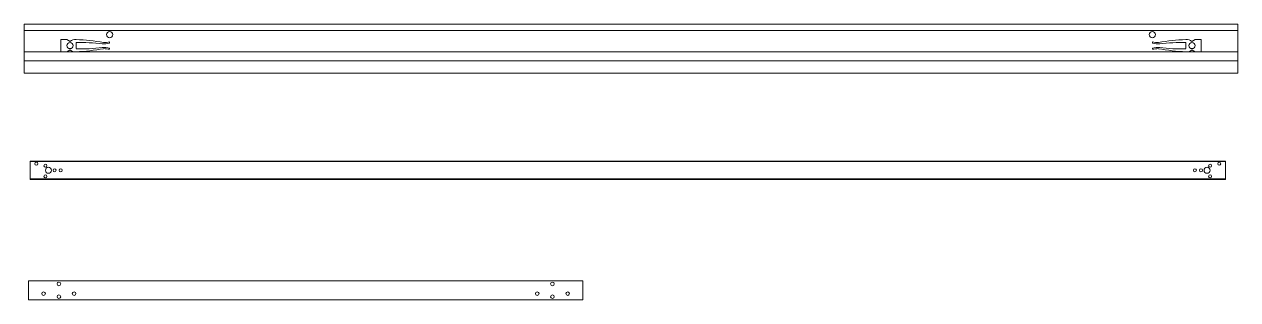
# Model space of a CAD drawing. Header units: centimetres. Extents: x -8375 to 22984, y -11838 to -1775.
# Drawn here: x 10029 to 12019, y -5399 to -4948 of the extents above; entities that cross this region are included whole.
import ezdxf

# ---------------------------------------------------------------- set-up
doc = ezdxf.new("R2010")
doc.units = ezdxf.units.CM
doc.layers.add('A-SECT-MCUT1', color=7, linetype='Continuous', lineweight=13)

msp = doc.modelspace()

# ---------------------------------------------------------------- linework, layer by layer
at = {"layer": 'A-SECT-MCUT1'}
for p, q in [((10028.6, -5027.5), (10028.6, -4947.5)), ((10028.6, -4947.5), (10038.6, -4947.5)), ((12018.6, -4947.5), (10038.6, -4947.5)), ((12018.6, -4947.5), (12018.6, -5027.5)), ((10028.6, -4957.5), (12018.6, -4957.5)), ((10088.6, -4992.5), (10088.6, -4972.5)), ((10098.6, -4972.5), (10088.6, -4972.5)), ((10098.6, -4972.5), (10103.6, -4975.5)), ((11948.6, -4972.5), (11943.6, -4975.5)), ((11948.6, -4972.5), (11958.6, -4972.5)), ((11958.6, -4992.5), (11958.6, -4972.5)), ((10028.6, -4992.5), (12008.6, -4992.5)), ((10038.6, -4992.5), (10038.6, -4992.5)), ((10088.6, -4992.5), (10098.6, -4992.5)), ((10098.6, -4992.5), (10103.6, -4989.5)), ((10113.6, -4977.5), (10113.6, -4987.5)), ((10168.6, -4976.5), (10168.6, -4978.5)), ((10168.6, -4987.5), (10168.6, -4986.5)), ((10168.6, -4988.5), (10168.6, -4986.5)), ((11878.6, -4976.5), (11878.6, -4978.5)), ((11878.6, -4987.5), (11878.6, -4986.5)), ((11878.6, -4988.5), (11878.6, -4986.5)), ((11933.6, -4977.5), (11933.6, -4987.5)), ((11948.6, -4992.5), (11943.6, -4989.5)), ((11958.6, -4992.5), (11948.6, -4992.5)), ((12018.6, -4992.5), (11958.6, -4992.5)), ((10028.6, -5007.5), (12018.6, -5007.5)), ((10038.6, -5027.5), (10028.6, -5027.5)), ((10038.6, -5027.5), (12018.6, -5027.5)), ((10038.3, -5171.9), (11998.3, -5171.9)), ((10038.3, -5201.9), (10038.3, -5171.9)), ((11998.3, -5172.7), (10038.3, -5172.7)), ((11998.3, -5171.9), (11988.3, -5171.9)), ((11998.3, -5171.9), (11998.3, -5201.9)), ((10038.3, -5201.9), (10038.3, -5200.9)), ((10038.3, -5200.9), (11998.3, -5200.9)), ((11998.3, -5201.9), (10038.3, -5201.9)), ((10035.3, -5368.3), (10944.8, -5368.3)), ((10035.3, -5368.3), (10035.3, -5399.2)), ((10944.8, -5368.3), (10944.8, -5399.2)), ((10035.3, -5394.2), (10035.3, -5392.2)), ((10944.8, -5399.2), (10035.3, -5399.2))]:
    msp.add_line(p, q, dxfattribs=at)
for centre, radius in [((10168.6, -4964.5), 5), ((11878.6, -4964.5), 5), ((10103.6, -4982.5), 5), ((11943.6, -4982.5), 5), ((10048.3, -5176.2), 2.5), ((11988.3, -5176.2), 2.5), ((10063.3, -5179.4), 2.5), ((10068.3, -5186.9), 5), ((10078.3, -5186.9), 2.5), ((10088.3, -5186.9), 2.5), ((11948.3, -5186.9), 2.5), ((11958.3, -5186.9), 2.5), ((11968.3, -5186.9), 5), ((11973.3, -5179.4), 2.5), ((10063.3, -5196.9), 2.5), ((11973.3, -5196.9), 2.5), ((10085.3, -5373.3), 3), ((10894.8, -5373.3), 3), ((10060.3, -5389.2), 3), ((10085.3, -5394.2), 3), ((10110.3, -5389.2), 3), ((10869.8, -5389.2), 3), ((10894.8, -5394.2), 3), ((10919.8, -5389.2), 3)]:
    msp.add_circle(centre, radius, dxfattribs=at)
for centre, radius, start, end in [((10113.4, -4990), 17.5, 89.3232, 124.0753), ((10104.1, -5263.2), 290.8, 79.1953, 88.1243), ((11943.1, -5263.2), 290.8, 91.8757, 100.8047), ((11933.8, -4990), 17.5, 55.9247, 90.6768), ((10112.5, -4977.9), 14.7, 232.4426, 274.159), ((10120.6, -5290.5), 313.1, 83.3947, 91.2793), ((10124.5, -4758.3), 229.5, 267.2825, 278.0435), ((10101.4, -4677.9), 314.9, 272.2171, 280.4633), ((10156, -4899.8), 79.8, 270.4343, 279.093), ((10153.9, -5090.1), 104.6, 81.9372, 88.5355), ((10155.1, -4891.7), 85.9, 272.3577, 279.0634), ((10155.2, -5071.7), 84.3, 80.8702, 87.7086), ((11892.1, -4891.7), 85.9, 260.9366, 267.6423), ((11891.2, -4899.8), 79.8, 260.907, 269.5657), ((11893.3, -5090.1), 104.6, 91.4645, 98.0628), ((11892, -5071.7), 84.3, 92.2914, 99.1298), ((11945.8, -4677.9), 314.9, 259.5367, 267.7829), ((11926.6, -5290.5), 313.1, 88.7207, 96.6053), ((11922.7, -4758.3), 229.5, 261.9565, 272.7175), ((11934.7, -4977.9), 14.7, 265.841, 307.5574)]:
    msp.add_arc(centre, radius, start, end, dxfattribs=at)

doc.saveas('drawing.dxf')
